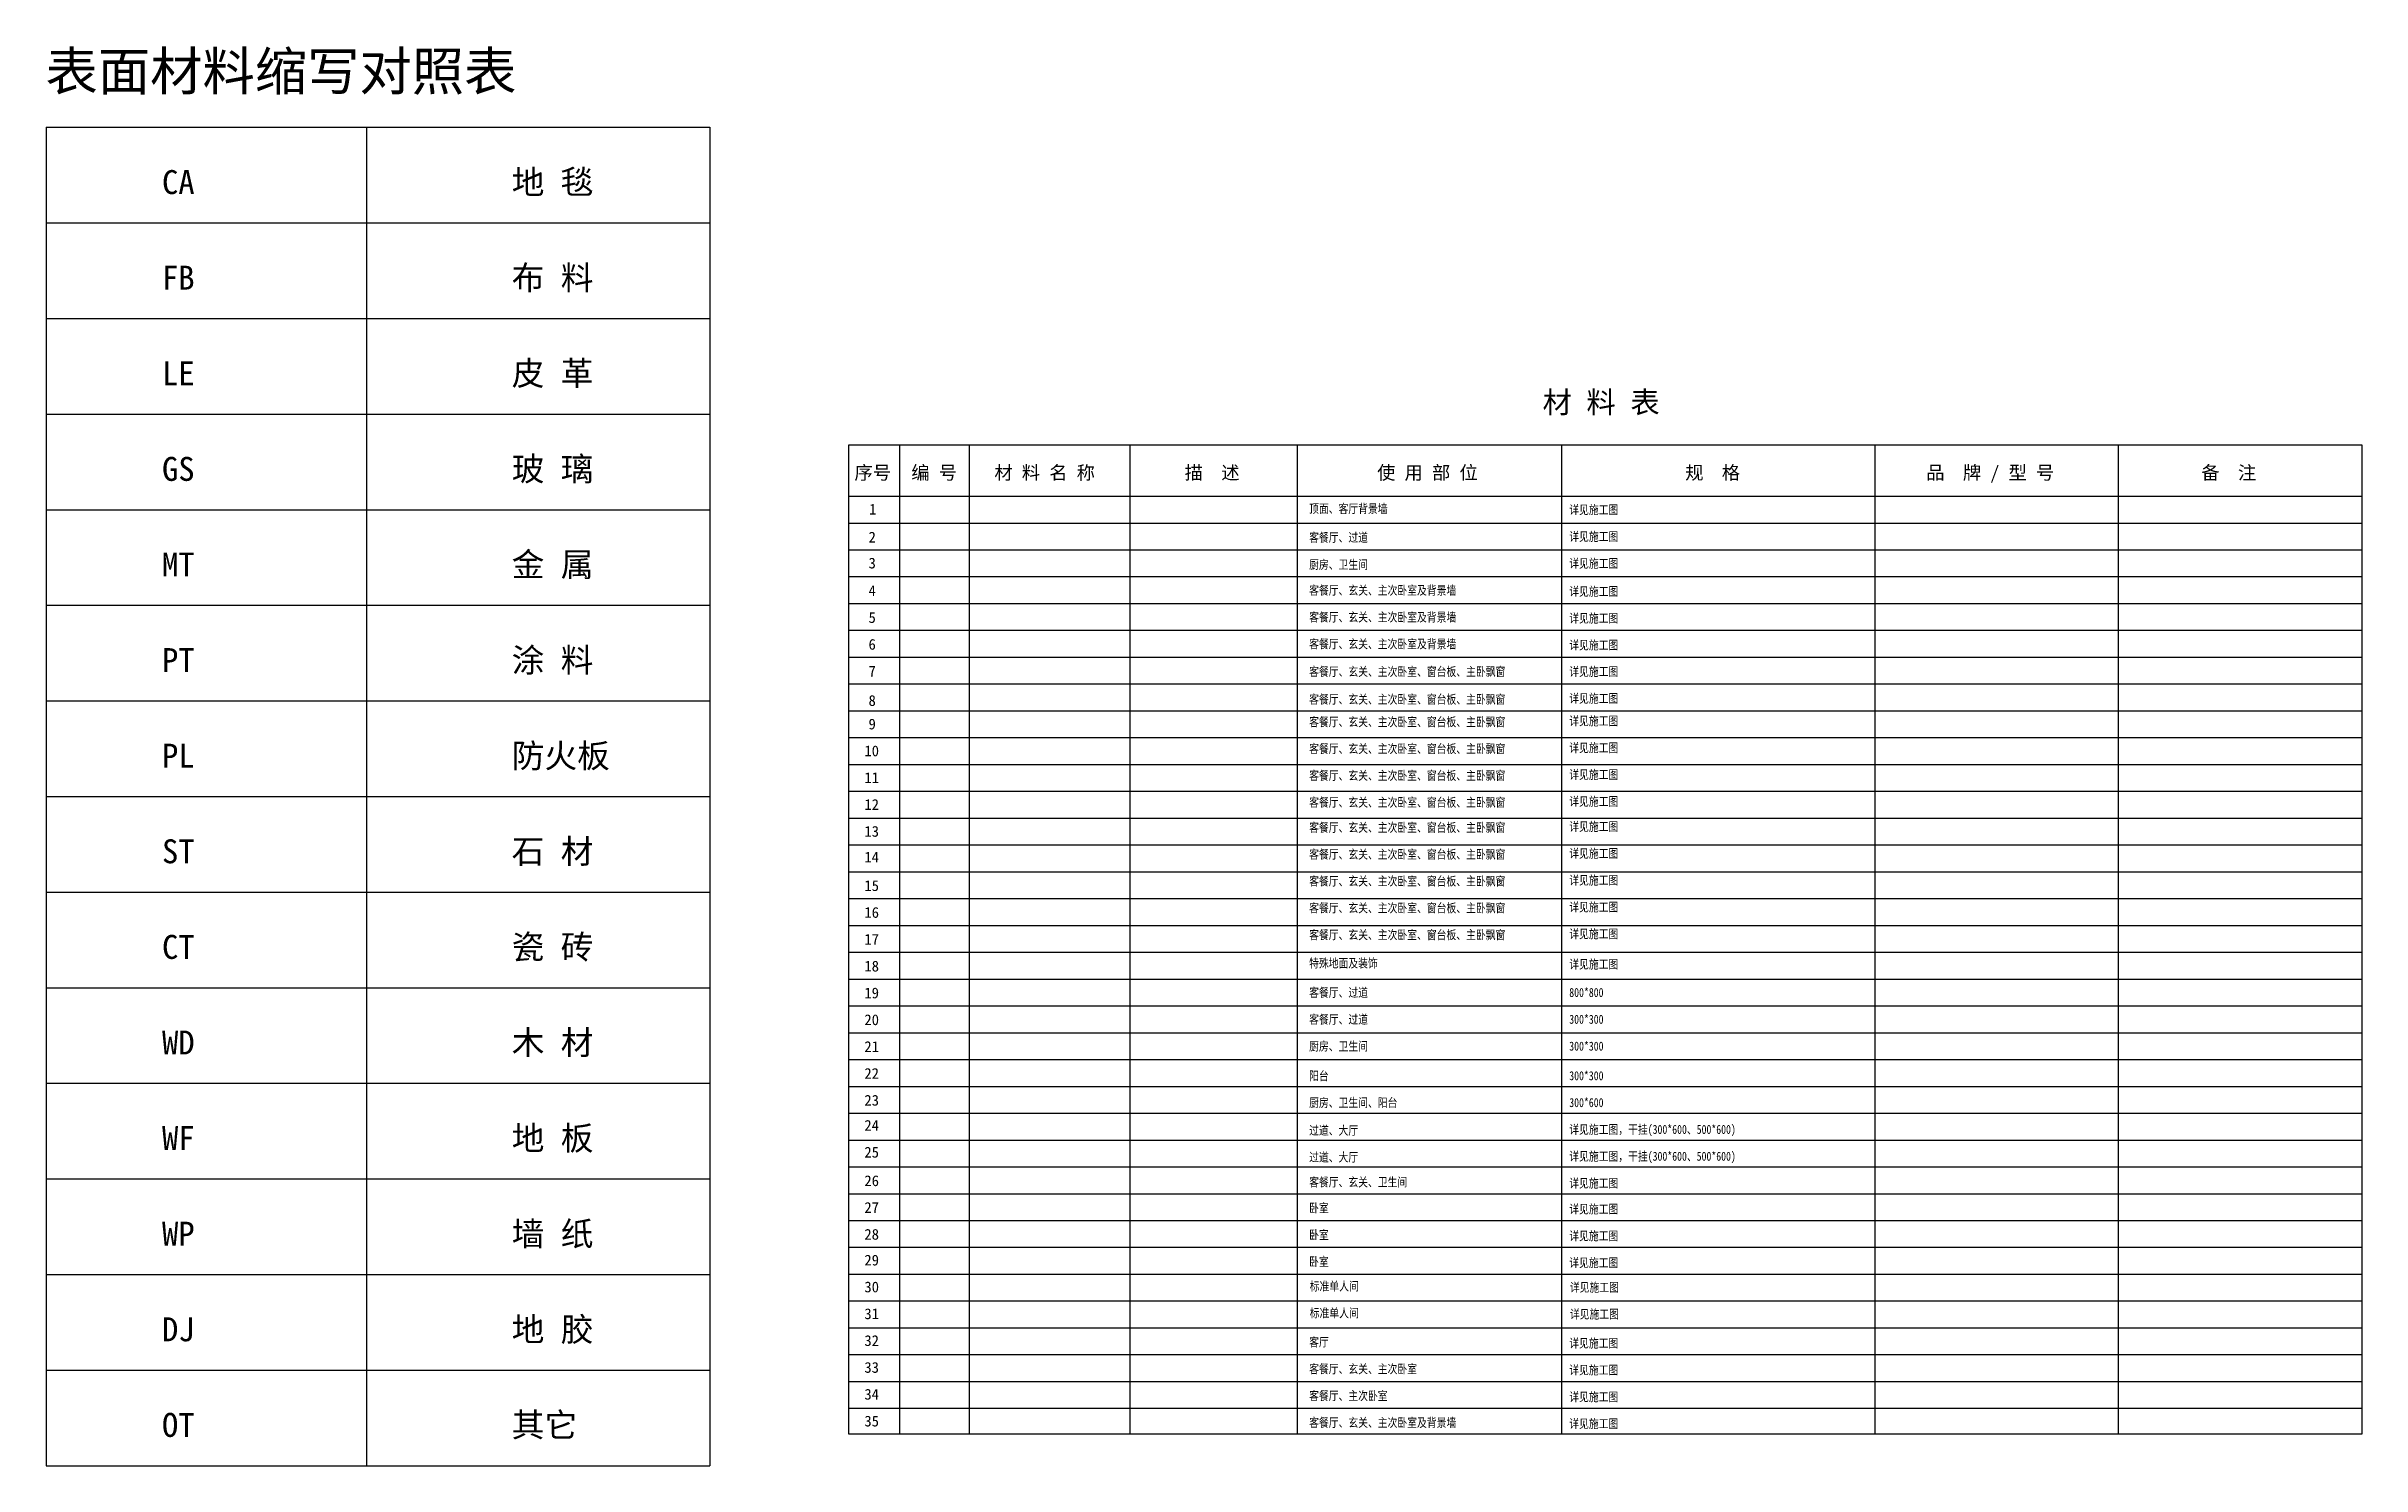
# Model space of a CAD drawing. Header units: millimetres. Extents: x -108685 to 756730, y -311791 to -113.
# Drawn here: x -44540 to -25223, y -268732 to -256883 of the extents above; entities that cross this region are included whole.
import ezdxf

# ---------------------------------------------------------------- set-up
doc = ezdxf.new("R2010")
doc.units = ezdxf.units.MM
doc.layers.add('XX9-【标注引线】Dim', color=44, linetype='Continuous')
doc.styles.add('LRL-TXT1', font='NSimSun.ttf', dxfattribs={"width": 0.8})
doc.styles.add('新宋体', font='NSimSun.ttf')
doc.styles.add('黑体', font='simhei.ttf')

msp = doc.modelspace()

# ---------------------------------------------------------------- texts
at = {"style": '新宋体'}
for s, height, p in [('材 料 表', 179.14, (-32057.1, -259944.3)), ('序号', 111.96, (-37797.8, -260498.3)), ('编 号', 111.96, (-37323.8, -260498.3)), ('材 料 名 称', 111.96, (-36630.7, -260498.3)), ('描\u3000述', 111.96, (-35043, -260498.3)), ('使 用 部 位', 111.96, (-33437.1, -260498.3)), ('规  格', 111.96, (-30866.6, -260498.3)), ('品  牌 / 型 号', 111.96, (-28855.5, -260498.3)), ('备\u3000注', 111.96, (-26560.8, -260498.3)), ('1', 89.6, (-37674.8, -260792)), ('2', 89.6, (-37680.3, -261025.5)), ('3', 89.6, (-37680.3, -261242)), ('4', 89.6, (-37680.3, -261472.3)), ('5', 89.6, (-37680.3, -261696.3)), ('6', 89.6, (-37680.3, -261920.2)), ('7', 89.6, (-37680.3, -262144.1)), ('8', 89.6, (-37680.3, -262389.2)), ('9', 89.6, (-37680.3, -262585.6)), ('10', 89.57, (-37715, -262809.5)), ('11', 89.57, (-37715, -263033.4)), ('12', 89.57, (-37715, -263257.4)), ('13', 89.57, (-37715, -263481.3)), ('14', 89.57, (-37715, -263696.2)), ('15', 89.57, (-37715, -263934.4)), ('16', 89.57, (-37715, -264158.3)), ('17', 89.57, (-37715, -264382.2)), ('18', 89.57, (-37715, -264606.2)), ('19', 89.57, (-37715, -264830.1)), ('20', 89.57, (-37715, -265054)), ('21', 89.57, (-37715, -265277.9)), ('22', 89.57, (-37715, -265501.9)), ('23', 89.57, (-37715, -265725.8)), ('24', 89.57, (-37715, -265935.4)), ('25', 89.57, (-37715, -266159.4)), ('26', 89.57, (-37715, -266397.7)), ('27', 89.57, (-37715, -266620.9)), ('28', 89.57, (-37715, -266844.9)), ('29', 89.57, (-37715, -267060.2)), ('30', 89.57, (-37715, -267284.1)), ('31', 89.57, (-37715, -267508.1)), ('32', 89.57, (-37715, -267732)), ('33', 89.57, (-37715, -267955.9)), ('34', 89.57, (-37715, -268179.9)), ('35', 89.57, (-37715, -268403.8))]:
    msp.add_text(s, height=height, dxfattribs=at).set_placement(p)
at = {"style": 'LRL-TXT1', "width": 0.8}
for s, p in [('顶面、客厅背景墙', (-34004.5, -260779.8)), ('详见施工图', (-31834.2, -260788.9)), ('客餐厅、过道', (-34004.5, -261020.4)), ('详见施工图', (-31834.2, -261012.8)), ('厨房、卫生间', (-34004.5, -261246.3)), ('详见施工图', (-31834.2, -261236.7)), ('客餐厅、玄关、主次卧室及背景墙', (-34004.5, -261461.7)), ('详见施工图', (-31834.2, -261470.7)), ('客餐厅、玄关、主次卧室及背景墙', (-34004.5, -261685.6)), ('详见施工图', (-31834.2, -261694.6)), ('客餐厅、玄关、主次卧室及背景墙', (-34004.5, -261909.6)), ('详见施工图', (-31834.2, -261918.6)), ('客餐厅、玄关、主次卧室、窗台板、主卧飘窗', (-34004.5, -262140.1)), ('详见施工图', (-31834.2, -262139.8)), ('客餐厅、玄关、主次卧室、窗台板、主卧飘窗', (-34004.5, -262371.4)), ('详见施工图', (-31834.2, -262363.7)), ('客餐厅、玄关、主次卧室、窗台板、主卧飘窗', (-34004.5, -262559.6)), ('详见施工图', (-31834.2, -262552)), ('客餐厅、玄关、主次卧室、窗台板、主卧飘窗', (-34004.5, -262783.6)), ('详见施工图', (-31834.2, -262775.9)), ('客餐厅、玄关、主次卧室、窗台板、主卧飘窗', (-34004.5, -263007.5)), ('详见施工图', (-31834.2, -262999.8)), ('客餐厅、玄关、主次卧室、窗台板、主卧飘窗', (-34004.5, -263231.4)), ('详见施工图', (-31834.2, -263223.7)), ('客餐厅、玄关、主次卧室、窗台板、主卧飘窗', (-34004.5, -263441.4)), ('详见施工图', (-31834.2, -263433.7)), ('客餐厅、玄关、主次卧室、窗台板、主卧飘窗', (-34004.5, -263665.3)), ('详见施工图', (-31834.2, -263657.6)), ('客餐厅、玄关、主次卧室、窗台板、主卧飘窗', (-34004.5, -263889.2)), ('详见施工图', (-31834.2, -263881.6)), ('客餐厅、玄关、主次卧室、窗台板、主卧飘窗', (-34004.5, -264113.2)), ('详见施工图', (-31834.2, -264105.5)), ('客餐厅、玄关、主次卧室、窗台板、主卧飘窗', (-34004.5, -264337.1)), ('详见施工图', (-31834.2, -264329.4)), ('特殊地面及装饰', (-34004.5, -264573.6)), ('详见施工图', (-31834.2, -264582.6)), ('客餐厅、过道', (-34004.5, -264819.1)), ('800*800', (-31834.2, -264818.8)), ('客餐厅、过道', (-34004.5, -265043.1)), ('300*300', (-31834.2, -265042.7)), ('厨房、卫生间', (-34004.5, -265267)), ('300*300', (-31834.2, -265266.7)), ('阳台', (-34004.5, -265514.3)), ('300*300', (-31834.2, -265514)), ('厨房、卫生间、阳台', (-34004.5, -265738.2)), ('300*600', (-31834.2, -265737.9)), ('过道、大厅', (-34004.5, -265969.5)), ('详见施工图，干挂(300*600、500*600)', (-31834.2, -265961.8)), ('过道、大厅', (-34004.5, -266193.4)), ('详见施工图，干挂(300*600、500*600)', (-31834.2, -266185.8)), ('客餐厅、玄关、卫生间', (-34004.5, -266401.4)), ('详见施工图', (-31834.2, -266410.4)), ('卧室', (-34004.5, -266617.2)), ('详见施工图', (-31834.2, -266626.3)), ('卧室', (-34004.5, -266841.2)), ('详见施工图', (-31834.2, -266850.2)), ('卧室', (-34004.5, -267065.1)), ('详见施工图', (-31834.2, -267074.1)), ('标准单人间', (-33999.4, -267270.5)), ('详见施工图', (-31829.1, -267279.5)), ('标准单人间', (-33999.4, -267494.4)), ('详见施工图', (-31829.1, -267503.4)), ('客厅', (-34004.5, -267736.9)), ('详见施工图', (-31834.2, -267745.9)), ('客餐厅、玄关、主次卧室', (-34004.5, -267960.8)), ('详见施工图', (-31834.2, -267969.8)), ('客餐厅、主次卧室', (-34004.5, -268184.7)), ('详见施工图', (-31834.2, -268193.8)), ('客餐厅、玄关、主次卧室及背景墙', (-34004.5, -268408.7)), ('详见施工图', (-31834.2, -268417.7))]:
    msp.add_text(s, height=75, dxfattribs=at).set_placement(p)
at = {"layer": 'XX9-【标注引线】Dim', "style": '黑体'}
for s, height, p in [('表面材料缩写对照表', 320, (-44546.8, -257251.3)), ('CA', 200, (-43574.9, -258117)), ('地 毯', 200, (-40657.3, -258117)), ('FB', 200, (-43574.9, -258915)), ('布 料 ', 200, (-40657.3, -258915)), ('LE', 200, (-43574.9, -259713)), ('皮 革', 200, (-40657.3, -259713)), ('GS', 200, (-43574.9, -260511)), ('玻 璃 ', 200, (-40657.3, -260511)), ('MT', 200, (-43574.9, -261309)), ('金 属 ', 200, (-40657.3, -261309)), ('PT', 200, (-43574.9, -262107)), ('涂 料 ', 200, (-40657.3, -262107)), ('PL', 200, (-43574.9, -262905)), ('防火板 ', 200, (-40657.3, -262905)), ('石 材 ', 200, (-40657.3, -263703)), ('ST', 200, (-43574.9, -263703)), ('CT', 200, (-43574.9, -264501)), ('瓷 砖 ', 200, (-40657.3, -264501)), ('WD', 200, (-43574.9, -265299)), ('木 材 ', 200, (-40657.3, -265299)), ('WF', 200, (-43574.9, -266097)), ('地 板 ', 200, (-40657.3, -266097)), ('WP', 200, (-43574.9, -266895)), ('墙 纸 ', 200, (-40657.3, -266895)), ('DJ', 200, (-43574.9, -267693)), ('地 胶 ', 200, (-40657.3, -267693)), ('OT', 200, (-43574.9, -268491)), ('其它', 200, (-40657.3, -268491))]:
    msp.add_text(s, height=height, dxfattribs=at).set_placement(p)

# ---------------------------------------------------------------- linework, layer by layer
for p, q in [((-37845.7, -260210.2), (-25222.9, -260210.2)), ((-37421, -260210.2), (-37421, -268468.1)), ((-36841.2, -260210.2), (-36841.2, -268468.1)), ((-35499.4, -260210.2), (-35499.4, -268468.1)), ((-34103.6, -260210.2), (-34103.6, -268468.1)), ((-31900.2, -260210.2), (-31900.2, -268468.1)), ((-29284.3, -260210.2), (-29284.3, -268468.1)), ((-27253.6, -260210.2), (-27253.6, -268468.1)), ((-37845.7, -260638.7), (-25222.9, -260638.7)), ((-37845.7, -260862.7), (-25222.9, -260862.7)), ((-37845.7, -261086.6), (-25222.9, -261086.6)), ((-37845.7, -261310.5), (-25222.9, -261310.5)), ((-37845.7, -261534.4), (-25222.9, -261534.4)), ((-37845.7, -261758.4), (-25222.9, -261758.4)), ((-37845.7, -261982.3), (-25222.9, -261982.3)), ((-37845.7, -262206.2), (-25222.9, -262206.2)), ((-37845.7, -262430.2), (-25222.9, -262430.2)), ((-37845.7, -262654.1), (-25222.9, -262654.1)), ((-37845.7, -262878), (-25222.9, -262878)), ((-37845.7, -263101.9), (-25222.9, -263101.9)), ((-37845.7, -263325.9), (-25222.9, -263325.9)), ((-37845.7, -263549.8), (-25222.9, -263549.8)), ((-37845.7, -263773.7), (-25222.9, -263773.7)), ((-37845.7, -263997.6), (-25222.9, -263997.6)), ((-37845.7, -264221.6), (-25222.9, -264221.6)), ((-37845.7, -264445.5), (-25222.9, -264445.5)), ((-37845.7, -264669.4), (-25222.9, -264669.4)), ((-37845.7, -264893.4), (-25222.9, -264893.4)), ((-37845.7, -265117.3), (-25222.9, -265117.3)), ((-37845.7, -265341.2), (-25222.9, -265341.2)), ((-37845.7, -265565.1), (-25222.9, -265565.1)), ((-37845.7, -265789.1), (-25222.9, -265789.1)), ((-37845.7, -266013), (-25222.9, -266013)), ((-37845.7, -266236.9), (-25222.9, -266236.9)), ((-37845.7, -266460.9), (-25222.9, -266460.9)), ((-37845.7, -266684.8), (-25222.9, -266684.8)), ((-37845.7, -266908.7), (-25222.9, -266908.7)), ((-37845.7, -267132.6), (-25222.9, -267132.6)), ((-37845.7, -267356.6), (-25222.9, -267356.6)), ((-37845.7, -267580.5), (-25222.9, -267580.5)), ((-37845.7, -267804.4), (-25222.9, -267804.4)), ((-37845.7, -268028.4), (-25222.9, -268028.4)), ((-37845.7, -268252.3), (-25222.9, -268252.3))]:
    msp.add_line(p, q)
msp.add_lwpolyline([(-25222.9, -260210.2), (-25222.9, -268468.1), (-37845.7, -268468.1), (-37845.7, -260210.2)])
at = {"layer": 'XX9-【标注引线】Dim'}
for p, q in [((-44540.2, -257559.6), (-44540.2, -268731.6)), ((-44540.2, -257559.6), (-39003.6, -257559.6)), ((-41868.6, -257559.6), (-41868.6, -263145.6)), ((-39003.6, -257559.6), (-39003.6, -268731.6)), ((-44540.2, -258357.6), (-39003.6, -258357.6)), ((-44540.2, -259155.6), (-39003.6, -259155.6)), ((-44540.2, -259953.6), (-39003.6, -259953.6)), ((-44540.2, -260751.6), (-39003.6, -260751.6)), ((-44540.2, -261549.6), (-39003.6, -261549.6)), ((-44540.2, -262347.6), (-39003.6, -262347.6)), ((-44540.2, -263145.6), (-39003.6, -263145.6)), ((-41868.6, -263145.6), (-41868.6, -268731.6)), ((-44540.2, -263943.6), (-39003.6, -263943.6)), ((-44540.2, -264741.6), (-39003.6, -264741.6)), ((-44540.2, -265539.6), (-39003.6, -265539.6)), ((-44540.2, -266337.6), (-39003.6, -266337.6)), ((-44540.2, -267135.6), (-39003.6, -267135.6)), ((-44540.2, -267933.6), (-39003.6, -267933.6)), ((-44540.2, -268731.6), (-39003.6, -268731.6))]:
    msp.add_line(p, q, dxfattribs=at)

msp.set_redraw_order([(e.dxf.handle, doc.entitydb.next_handle()) for e in msp.query("TEXT MTEXT ATTDEF DIMENSION ARC_DIMENSION")])  # texts and dimensions are drawn at this point

doc.saveas('drawing.dxf')
